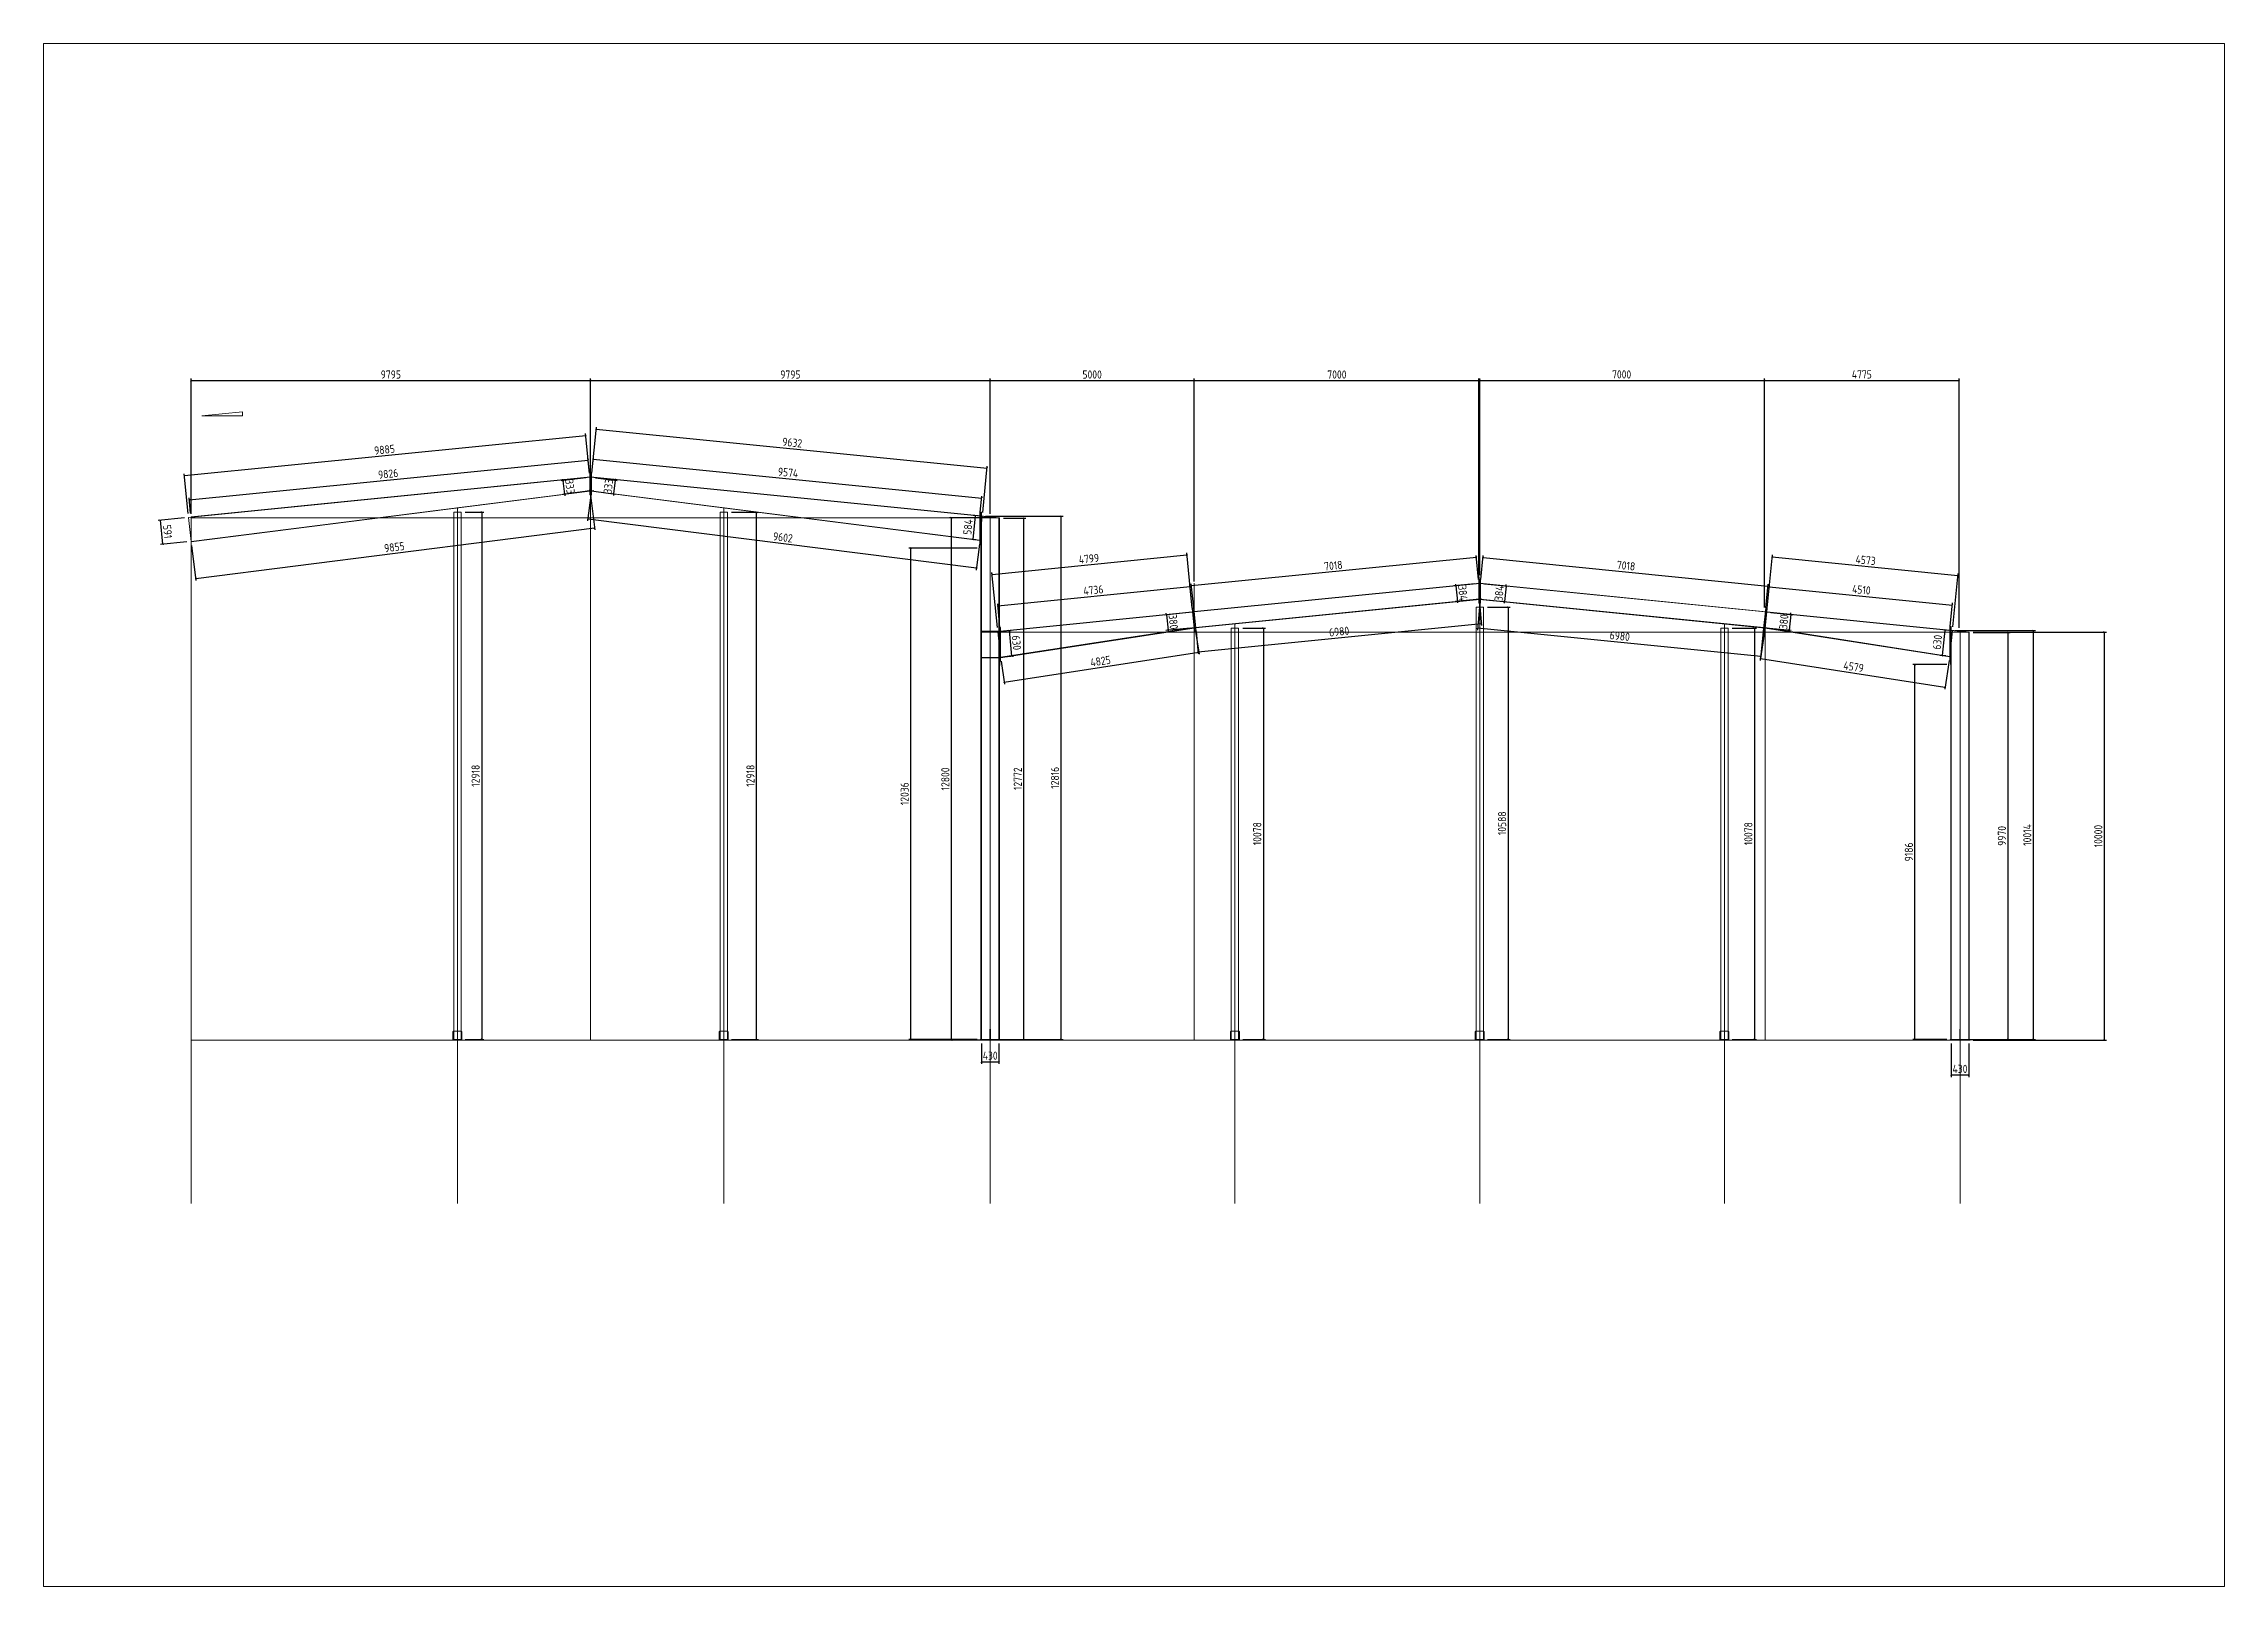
# Model space of a CAD drawing. Extents: x 485428 to 797698, y 56414 to 211814.
# Drawn here: x 565618 to 619078, y 117314 to 155114 of the extents above; entities that cross this region are included whole.
import ezdxf

# ---------------------------------------------------------------- set-up
doc = ezdxf.new("R2010")
doc.units = 0
doc.header["$LTSCALE"] = 1000
doc.header["$MEASUREMENT"] = 0
doc.layers.add('AXIS', color=3, linetype='Continuous')
doc.layers.add('DOTE', color=1, linetype='Continuous')
doc.styles.get("Standard").update_dxf_attribs({"font": 'gbenor.shx', "bigfont": 'gbcbig.shx'})
doc.dimstyles.get("Standard").update_dxf_attribs({"dimscale": 100, "dimtxt": 2, "dimasz": 0.4, "dimexe": 0.5, "dimexo": 1, "dimgap": 0.5, "dimtad": 1, "dimdec": 0, "dimzin": 0, "dimdsep": 46, "dimtxsty": 'Standard', "dimblk": 'ARCHTICK', "dimcen": 0.09, "dimadec": 0, "dimazin": 0, "dimtfac": 1, "dimtdec": 0, "dimtix": 1, "dimtmove": 2, "dimatfit": 3, "dimfxl": 1, "dimtolj": 1, "dimtzin": 0, "dimarcsym": 0})

msp = doc.modelspace()

# ---------------------------------------------------------------- blocks, each defined once
blk = doc.blocks.new('_ArchTick')
at = {"color": 0, "linetype": 'ByBlock', "const_width": 0.4}
blk.add_lwpolyline([(-0.5, -0.5), (0.5, 0.5)], dxfattribs=at)
blk = doc.blocks.new('*D7')
at = {"color": 3, "lineweight": -2}
for p, q in [((569232, 143597), (569232, 146907)), ((569232, 146857), (579027, 146857)), ((579027, 144599), (579027, 146907))]:
    blk.add_line(p, q, dxfattribs=at)
at = {"layer": 'Defpoints', "color": 0}
for p in [(579027, 146857), (579027, 144499), (569232, 143497)]:
    blk.add_point(p, dxfattribs=at)
at = {"color": 3, "lineweight": -2, "xscale": 40, "yscale": 40, "zscale": 40, "rotation": 180}
blk.add_blockref('_ArchTick', (569232, 146857), dxfattribs=at)
at = {"color": 3, "lineweight": -2, "xscale": 40, "yscale": 40, "zscale": 40}
blk.add_blockref('_ArchTick', (579027, 146857), dxfattribs=at)
at = {"color": 0, "lineweight": 15, "insert": (574130, 147007), "char_height": 200, "attachment_point": 5}
blk.add_mtext('\\A1;9795', dxfattribs=at)
blk = doc.blocks.new('*D8')
at = {"color": 3, "lineweight": -2}
for p, q in [((579027, 144599), (579027, 146907)), ((579027, 146857), (588822, 146857)), ((588822, 143597), (588822, 146907))]:
    blk.add_line(p, q, dxfattribs=at)
at = {"layer": 'Defpoints', "color": 0}
for p in [(588822, 146857), (579027, 144499), (588822, 143497)]:
    blk.add_point(p, dxfattribs=at)
at = {"color": 3, "lineweight": -2, "xscale": 40, "yscale": 40, "zscale": 40, "rotation": 180}
blk.add_blockref('_ArchTick', (579027, 146857), dxfattribs=at)
at = {"color": 3, "lineweight": -2, "xscale": 40, "yscale": 40, "zscale": 40}
blk.add_blockref('_ArchTick', (588822, 146857), dxfattribs=at)
at = {"color": 0, "lineweight": 15, "insert": (583925, 147007), "char_height": 200, "attachment_point": 5}
blk.add_mtext('\\A1;9795', dxfattribs=at)
blk = doc.blocks.new('*D9')
at = {"color": 3, "lineweight": -2}
for p, q in [((588822, 143597), (588822, 146907)), ((588822, 146857), (593822, 146857)), ((593822, 141938), (593822, 146907))]:
    blk.add_line(p, q, dxfattribs=at)
at = {"layer": 'Defpoints', "color": 0}
for p in [(593822, 146857), (588822, 143497), (593822, 141838)]:
    blk.add_point(p, dxfattribs=at)
at = {"color": 3, "lineweight": -2, "xscale": 40, "yscale": 40, "zscale": 40, "rotation": 180}
blk.add_blockref('_ArchTick', (588822, 146857), dxfattribs=at)
at = {"color": 3, "lineweight": -2, "xscale": 40, "yscale": 40, "zscale": 40}
blk.add_blockref('_ArchTick', (593822, 146857), dxfattribs=at)
at = {"color": 0, "lineweight": 15, "insert": (591322, 147007), "char_height": 200, "attachment_point": 5}
blk.add_mtext('\\A1;5000', dxfattribs=at)
blk = doc.blocks.new('*D10')
at = {"color": 3, "lineweight": -2}
for p, q in [((600802, 141999), (600802, 146909)), ((600802, 146859), (607802, 146859)), ((607802, 141299), (607802, 146909))]:
    blk.add_line(p, q, dxfattribs=at)
at = {"layer": 'Defpoints', "color": 0}
for p in [(607802, 146859), (600802, 141899), (607802, 141199)]:
    blk.add_point(p, dxfattribs=at)
at = {"color": 3, "lineweight": -2, "xscale": 40, "yscale": 40, "zscale": 40, "rotation": 180}
blk.add_blockref('_ArchTick', (600802, 146859), dxfattribs=at)
at = {"color": 3, "lineweight": -2, "xscale": 40, "yscale": 40, "zscale": 40}
blk.add_blockref('_ArchTick', (607802, 146859), dxfattribs=at)
at = {"color": 0, "lineweight": 15, "insert": (604302, 147009), "char_height": 200, "attachment_point": 5}
blk.add_mtext('\\A1;7000', dxfattribs=at)
blk = doc.blocks.new('*D11')
at = {"color": 3, "lineweight": -2}
for p, q in [((607802, 141299), (607802, 146909)), ((607802, 146859), (612577, 146859)), ((612577, 140799), (612577, 146909))]:
    blk.add_line(p, q, dxfattribs=at)
at = {"layer": 'Defpoints', "color": 0}
for p in [(612577, 146859), (607802, 141199), (612577, 140699)]:
    blk.add_point(p, dxfattribs=at)
at = {"color": 3, "lineweight": -2, "xscale": 40, "yscale": 40, "zscale": 40, "rotation": 180}
blk.add_blockref('_ArchTick', (607802, 146859), dxfattribs=at)
at = {"color": 3, "lineweight": -2, "xscale": 40, "yscale": 40, "zscale": 40}
blk.add_blockref('_ArchTick', (612577, 146859), dxfattribs=at)
at = {"color": 0, "lineweight": 15, "insert": (610190, 147009), "char_height": 200, "attachment_point": 5}
blk.add_mtext('\\A1;4775', dxfattribs=at)
blk = doc.blocks.new('*D12')
at = {"color": 3, "lineweight": -2}
for p, q in [((612922, 140697), (616186, 140697)), ((616136, 130697), (616136, 140697)), ((612922, 130697), (616186, 130697))]:
    blk.add_line(p, q, dxfattribs=at)
at = {"layer": 'Defpoints', "color": 0}
for p in [(612822, 140697), (616136, 140697), (612822, 130697)]:
    blk.add_point(p, dxfattribs=at)
at = {"color": 3, "lineweight": -2, "xscale": 40, "yscale": 40, "zscale": 40}
for p, rotation in [((616136, 140697), 90), ((616136, 130697), 270)]:
    blk.add_blockref('_ArchTick', p, dxfattribs=dict(at, rotation=rotation))
at = {"color": 0, "lineweight": 15, "insert": (615986, 135697), "char_height": 200, "attachment_point": 5, "rotation": 90}
blk.add_mtext('\\A1;10000', dxfattribs=at)
blk = doc.blocks.new('*D13')
at = {"color": 3, "lineweight": -2}
for p, q in [((588947, 143497), (587823, 143497)), ((587873, 130697), (587873, 143497)), ((588947, 130697), (587823, 130697))]:
    blk.add_line(p, q, dxfattribs=at)
at = {"layer": 'Defpoints', "color": 0}
for p in [(587873, 143497), (589047, 143497), (589047, 130697)]:
    blk.add_point(p, dxfattribs=at)
at = {"color": 3, "lineweight": -2, "xscale": 40, "yscale": 40, "zscale": 40}
for p, rotation in [((587873, 143497), 90), ((587873, 130697), 270)]:
    blk.add_blockref('_ArchTick', p, dxfattribs=dict(at, rotation=rotation))
at = {"color": 0, "lineweight": 15, "insert": (587723, 137097), "char_height": 200, "attachment_point": 5, "rotation": 90}
blk.add_mtext('\\A1;12800', dxfattribs=at)
blk = doc.blocks.new('*D14')
at = {"color": 3, "lineweight": -2}
for p, q in [((593822, 143597), (593822, 146907)), ((593822, 146857), (600822, 146857)), ((600822, 142087), (600822, 146907))]:
    blk.add_line(p, q, dxfattribs=at)
at = {"layer": 'Defpoints', "color": 0}
for p in [(600822, 146857), (593822, 143497), (600822, 141987)]:
    blk.add_point(p, dxfattribs=at)
at = {"color": 3, "lineweight": -2, "xscale": 40, "yscale": 40, "zscale": 40, "rotation": 180}
blk.add_blockref('_ArchTick', (593822, 146857), dxfattribs=at)
at = {"color": 3, "lineweight": -2, "xscale": 40, "yscale": 40, "zscale": 40}
blk.add_blockref('_ArchTick', (600822, 146857), dxfattribs=at)
at = {"color": 0, "lineweight": 15, "insert": (597322, 147007), "char_height": 200, "attachment_point": 5}
blk.add_mtext('\\A1;7000', dxfattribs=at)
blk = doc.blocks.new('*D15')
at = {"color": 0, "lineweight": -2}
for p, q in [((612922, 140687), (613824, 140687)), ((613774, 130717), (613774, 140687)), ((612922, 130717), (613824, 130717))]:
    blk.add_line(p, q, dxfattribs=at)
at = {"layer": 'Defpoints', "color": 0}
for p in [(612822, 140687), (613774, 140687), (612822, 130717)]:
    blk.add_point(p, dxfattribs=at)
at = {"color": 0, "lineweight": -2, "xscale": 40, "yscale": 40, "zscale": 40}
for p, rotation in [((613774, 140687), 90), ((613774, 130717), 270)]:
    blk.add_blockref('_ArchTick', p, dxfattribs=dict(at, rotation=rotation))
at = {"color": 0, "lineweight": 15, "insert": (613624, 135702), "char_height": 200, "attachment_point": 5, "rotation": 90}
blk.add_mtext('\\A1;9970', dxfattribs=at)
blk = doc.blocks.new('*D16')
at = {"color": 0, "lineweight": -2}
for p, q in [((612482, 140731), (614445, 140731)), ((614395, 130717), (614395, 140731)), ((612482, 130717), (614445, 130717))]:
    blk.add_line(p, q, dxfattribs=at)
at = {"layer": 'Defpoints', "color": 0}
for p in [(612382, 140731), (614395, 140731), (612382, 130717)]:
    blk.add_point(p, dxfattribs=at)
at = {"color": 0, "lineweight": -2, "xscale": 40, "yscale": 40, "zscale": 40}
for p, rotation in [((614395, 140731), 90), ((614395, 130717), 270)]:
    blk.add_blockref('_ArchTick', p, dxfattribs=dict(at, rotation=rotation))
at = {"color": 0, "lineweight": 15, "insert": (614245, 135724), "char_height": 200, "attachment_point": 5, "rotation": 90}
blk.add_mtext('\\A1;10014', dxfattribs=at)
blk = doc.blocks.new('*D17')
at = {"color": 0, "lineweight": -2}
for p, q in [((612382, 130617), (612382, 129794)), ((612812, 130617), (612812, 129794)), ((612382, 129844), (612812, 129844))]:
    blk.add_line(p, q, dxfattribs=at)
at = {"layer": 'Defpoints', "color": 0}
for p in [(612382, 130717), (612812, 130717), (612812, 129844)]:
    blk.add_point(p, dxfattribs=at)
at = {"color": 0, "lineweight": -2, "xscale": 40, "yscale": 40, "zscale": 40, "rotation": 180}
blk.add_blockref('_ArchTick', (612382, 129844), dxfattribs=at)
at = {"color": 0, "lineweight": -2, "xscale": 40, "yscale": 40, "zscale": 40}
blk.add_blockref('_ArchTick', (612812, 129844), dxfattribs=at)
at = {"color": 0, "lineweight": 15, "insert": (612597, 129994), "char_height": 200, "attachment_point": 5}
blk.add_mtext('\\A1;430', dxfattribs=at)
blk = doc.blocks.new('*D18')
at = {"color": 0, "lineweight": -2}
for p, q in [((612272, 139903), (611443, 139903)), ((611493, 130717), (611493, 139903)), ((612272, 130717), (611443, 130717))]:
    blk.add_line(p, q, dxfattribs=at)
at = {"layer": 'Defpoints', "color": 0}
for p in [(611493, 139903), (612372, 139903), (612372, 130717)]:
    blk.add_point(p, dxfattribs=at)
at = {"color": 0, "lineweight": -2, "xscale": 40, "yscale": 40, "zscale": 40}
for p, rotation in [((611493, 139903), 90), ((611493, 130717), 270)]:
    blk.add_blockref('_ArchTick', p, dxfattribs=dict(at, rotation=rotation))
at = {"color": 0, "lineweight": 15, "insert": (611343, 135310), "char_height": 200, "attachment_point": 5, "rotation": 90}
blk.add_mtext('\\A1;9186', dxfattribs=at)
blk = doc.blocks.new('*D19')
at = {"color": 0, "lineweight": -2}
for p, q in [((588607, 130617), (588607, 130117)), ((589037, 130617), (589037, 130117)), ((588607, 130167), (589037, 130167))]:
    blk.add_line(p, q, dxfattribs=at)
at = {"layer": 'Defpoints', "color": 0}
for p in [(588607, 130717), (589037, 130717), (589037, 130167)]:
    blk.add_point(p, dxfattribs=at)
at = {"color": 0, "lineweight": -2, "xscale": 40, "yscale": 40, "zscale": 40, "rotation": 180}
blk.add_blockref('_ArchTick', (588607, 130167), dxfattribs=at)
at = {"color": 0, "lineweight": -2, "xscale": 40, "yscale": 40, "zscale": 40}
blk.add_blockref('_ArchTick', (589037, 130167), dxfattribs=at)
at = {"color": 0, "lineweight": 15, "insert": (588822, 130317), "char_height": 200, "attachment_point": 5}
blk.add_mtext('\\A1;430', dxfattribs=at)
blk = doc.blocks.new('*D41')
at = {"color": 0, "lineweight": -2}
for p, q in [((607869, 141283), (608000, 142587)), ((607995, 142538), (612544, 142083)), ((612419, 140828), (612549, 142132))]:
    blk.add_line(p, q, dxfattribs=at)
at = {"layer": 'Defpoints', "color": 0}
for p in [(612544, 142083), (607859, 141183), (612409, 140728)]:
    blk.add_point(p, dxfattribs=at)
at = {"color": 0, "lineweight": -2, "xscale": 40, "yscale": 40, "zscale": 40}
for p, rotation in [((607995, 142538), 174.2894068624966), ((612544, 142083), 354.2894068624967)]:
    blk.add_blockref('_ArchTick', p, dxfattribs=dict(at, rotation=rotation))
at = {"color": 0, "lineweight": 15, "insert": (610284, 142459), "char_height": 200, "attachment_point": 5, "rotation": 354.2894}
blk.add_mtext('\\A1;4573', dxfattribs=at)
blk = doc.blocks.new('*D42')
at = {"color": 0, "lineweight": -2}
for p, q in [((607869, 141283), (607927, 141858)), ((607922, 141808), (612409, 141359)), ((612356, 140834), (612414, 141409))]:
    blk.add_line(p, q, dxfattribs=at)
at = {"layer": 'Defpoints', "color": 0}
for p in [(607859, 141183), (612409, 141359), (612346, 140735)]:
    blk.add_point(p, dxfattribs=at)
at = {"color": 0, "lineweight": -2, "xscale": 40, "yscale": 40, "zscale": 40}
for p, rotation in [((607922, 141808), 174.2894068625014), ((612409, 141359), 354.2894068625013)]:
    blk.add_blockref('_ArchTick', p, dxfattribs=dict(at, rotation=rotation))
at = {"color": 0, "lineweight": 15, "insert": (610180, 141733), "char_height": 200, "attachment_point": 5, "rotation": 354.2894}
blk.add_mtext('\\A1;4510', dxfattribs=at)
blk = doc.blocks.new('*D43')
at = {"color": 0, "lineweight": -2}
for p, q in [((607806, 140706), (607696, 140000)), ((607704, 140050), (612229, 139346)), ((612331, 140003), (612221, 139297))]:
    blk.add_line(p, q, dxfattribs=at)
at = {"layer": 'Defpoints', "color": 0}
for p in [(607821, 140805), (612346, 140101), (612229, 139346)]:
    blk.add_point(p, dxfattribs=at)
at = {"color": 0, "lineweight": -2, "xscale": 40, "yscale": 40, "zscale": 40}
for p, rotation in [((607704, 140050), 171.1606204450555), ((612229, 139346), 351.1606204450555)]:
    blk.add_blockref('_ArchTick', p, dxfattribs=dict(at, rotation=rotation))
at = {"color": 0, "lineweight": 15, "insert": (609989, 139846), "char_height": 200, "attachment_point": 5, "rotation": 351.1606}
blk.add_mtext('\\A1;4579', dxfattribs=at)
blk = doc.blocks.new('*D44')
at = {"color": 0, "lineweight": -2}
for p, q in [((607959, 141173), (608496, 141120)), ((608447, 141124), (608451, 141164)), ((607921, 140795), (608459, 140741)), ((608409, 140746), (608405, 140707)), ((608447, 141124), (608409, 140746))]:
    blk.add_line(p, q, dxfattribs=at)
at = {"layer": 'Defpoints', "color": 0}
for p in [(607859, 141183), (607821, 140805), (608409, 140746)]:
    blk.add_point(p, dxfattribs=at)
at = {"color": 0, "lineweight": -2, "xscale": 40, "yscale": 40, "zscale": 40}
for p, rotation in [((608447, 141124), 264.2894068624881), ((608409, 140746), 84.28940686248815)]:
    blk.add_blockref('_ArchTick', p, dxfattribs=dict(at, rotation=rotation))
at = {"color": 0, "lineweight": 15, "insert": (608278, 140950), "char_height": 200, "attachment_point": 5, "rotation": 84.2894}
blk.add_mtext('\\A1;380', dxfattribs=at)
blk = doc.blocks.new('*D45')
at = {"color": 0, "lineweight": -2}
for p, q in [((612223, 140747), (612160, 140120)), ((612309, 140738), (612173, 140752)), ((612247, 140111), (612111, 140125))]:
    blk.add_line(p, q, dxfattribs=at)
at = {"layer": 'Defpoints', "color": 0}
for p in [(612409, 140728), (612160, 140120), (612346, 140101)]:
    blk.add_point(p, dxfattribs=at)
at = {"color": 0, "lineweight": -2, "xscale": 40, "yscale": 40, "zscale": 40}
for p, rotation in [((612223, 140747), 84.28940686249409), ((612160, 140120), 264.289406862494)]:
    blk.add_blockref('_ArchTick', p, dxfattribs=dict(at, rotation=rotation))
at = {"color": 0, "lineweight": 15, "insert": (612042, 140448), "char_height": 200, "attachment_point": 5, "rotation": 84.2894}
blk.add_mtext('\\A1;630', dxfattribs=at)
blk = doc.blocks.new('*D46')
at = {"color": 0, "lineweight": -2}
for p, q in [((600940, 141877), (601518, 141819)), ((601468, 141824), (601430, 141442)), ((601468, 141824), (601472, 141864)), ((600902, 141495), (601479, 141437)), ((601430, 141442), (601426, 141402))]:
    blk.add_line(p, q, dxfattribs=at)
at = {"layer": 'Defpoints', "color": 0}
for p in [(600840, 141887), (600802, 141505), (601430, 141442)]:
    blk.add_point(p, dxfattribs=at)
at = {"color": 0, "lineweight": -2, "xscale": 40, "yscale": 40, "zscale": 40}
for p, rotation in [((601468, 141824), 264.2894068624934), ((601430, 141442), 84.28940686249345)]:
    blk.add_blockref('_ArchTick', p, dxfattribs=dict(at, rotation=rotation))
at = {"color": 0, "lineweight": 15, "insert": (601300, 141648), "char_height": 200, "attachment_point": 5, "rotation": 84.2894}
blk.add_mtext('\\A1;384', dxfattribs=at)
blk = doc.blocks.new('*D47')
at = {"color": 0, "lineweight": -2}
for p, q in [((600850, 141987), (600909, 142573)), ((600904, 142523), (607887, 141825)), ((607833, 141288), (607892, 141874))]:
    blk.add_line(p, q, dxfattribs=at)
at = {"layer": 'Defpoints', "color": 0}
for p in [(600840, 141887), (607887, 141825), (607824, 141189)]:
    blk.add_point(p, dxfattribs=at)
at = {"color": 0, "lineweight": -2, "xscale": 40, "yscale": 40, "zscale": 40}
for p, rotation in [((600904, 142523), 174.2894068624965), ((607887, 141825), 354.2894068624964)]:
    blk.add_blockref('_ArchTick', p, dxfattribs=dict(at, rotation=rotation))
at = {"color": 0, "lineweight": 15, "insert": (604410, 142323), "char_height": 200, "attachment_point": 5, "rotation": 354.2894}
blk.add_mtext('\\A1;7018', dxfattribs=at)
blk = doc.blocks.new('*D48')
at = {"color": 0, "lineweight": -2}
for p, q in [((600830, 141402), (600765, 140747)), ((600770, 140797), (607715, 140102)), ((607775, 140707), (607710, 140053))]:
    blk.add_line(p, q, dxfattribs=at)
at = {"layer": 'Defpoints', "color": 0}
for p in [(600840, 141501), (607785, 140807), (607715, 140102)]:
    blk.add_point(p, dxfattribs=at)
at = {"color": 0, "lineweight": -2, "xscale": 40, "yscale": 40, "zscale": 40}
for p, rotation in [((600770, 140797), 174.2894068624963), ((607715, 140102), 354.2894068624963)]:
    blk.add_blockref('_ArchTick', p, dxfattribs=dict(at, rotation=rotation))
at = {"color": 0, "lineweight": 15, "insert": (604257, 140599), "char_height": 200, "attachment_point": 5, "rotation": 354.2894}
blk.add_mtext('\\A1;6980', dxfattribs=at)
blk = doc.blocks.new('*D49')
at = {"color": 0, "lineweight": -2}
for p, q in [((600705, 141877), (600190, 141826)), ((600240, 141831), (600236, 141871)), ((600240, 141831), (600278, 141449)), ((600743, 141495), (600229, 141444)), ((600278, 141449), (600282, 141409))]:
    blk.add_line(p, q, dxfattribs=at)
at = {"layer": 'Defpoints', "color": 0}
for p in [(600804, 141887), (600278, 141449), (600843, 141505)]:
    blk.add_point(p, dxfattribs=at)
at = {"color": 0, "lineweight": -2, "xscale": 40, "yscale": 40, "zscale": 40}
for p, rotation in [((600240, 141831), 275.7105931375065), ((600278, 141449), 95.71059313750655)]:
    blk.add_blockref('_ArchTick', p, dxfattribs=dict(at, rotation=rotation))
at = {"color": 0, "lineweight": 15, "insert": (600409, 141655), "char_height": 200, "attachment_point": 5, "rotation": 275.7106}
blk.add_mtext('\\A1;384', dxfattribs=at)
blk = doc.blocks.new('*D50')
at = {"color": 0, "lineweight": -2}
for p, q in [((600741, 142525), (593757, 141827)), ((600794, 141987), (600736, 142575)), ((593811, 141288), (593752, 141877))]:
    blk.add_line(p, q, dxfattribs=at)
at = {"layer": 'Defpoints', "color": 0}
for p in [(593757, 141827), (600804, 141887), (593821, 141189)]:
    blk.add_point(p, dxfattribs=at)
at = {"color": 0, "lineweight": -2, "xscale": 40, "yscale": 40, "zscale": 40}
for p, rotation in [((600741, 142525), 5.71059313750367), ((593757, 141827), 185.7105931375037)]:
    blk.add_blockref('_ArchTick', p, dxfattribs=dict(at, rotation=rotation))
at = {"color": 0, "lineweight": 15, "insert": (597234, 142325), "char_height": 200, "attachment_point": 5, "rotation": 5.7106}
blk.add_mtext('\\A1;7018', dxfattribs=at)
blk = doc.blocks.new('*D51')
at = {"color": 0, "lineweight": -2}
for p, q in [((600814, 141402), (600869, 140857)), ((593869, 140707), (593924, 140163)), ((593919, 140213), (600864, 140907))]:
    blk.add_line(p, q, dxfattribs=at)
at = {"layer": 'Defpoints', "color": 0}
for p in [(600804, 141501), (593859, 140807), (600864, 140907)]:
    blk.add_point(p, dxfattribs=at)
at = {"color": 0, "lineweight": -2, "xscale": 40, "yscale": 40, "zscale": 40}
for p, rotation in [((600864, 140907), 5.710593137499353), ((593919, 140213), 185.7105931374994)]:
    blk.add_blockref('_ArchTick', p, dxfattribs=dict(at, rotation=rotation))
at = {"color": 0, "lineweight": 15, "insert": (597376, 140709), "char_height": 200, "attachment_point": 5, "rotation": 5.7106}
blk.add_mtext('\\A1;6980', dxfattribs=at)
blk = doc.blocks.new('*D52')
at = {"color": 0, "lineweight": -2}
for p, q in [((593686, 141173), (593094, 141114)), ((593144, 141119), (593140, 141159)), ((593724, 140795), (593132, 140736)), ((593144, 141119), (593182, 140741)), ((593182, 140741), (593186, 140701))]:
    blk.add_line(p, q, dxfattribs=at)
at = {"layer": 'Defpoints', "color": 0}
for p in [(593785, 141183), (593182, 140741), (593823, 140805)]:
    blk.add_point(p, dxfattribs=at)
at = {"color": 0, "lineweight": -2, "xscale": 40, "yscale": 40, "zscale": 40}
for p, rotation in [((593144, 141119), 275.71059313748), ((593182, 140741), 95.71059313748)]:
    blk.add_blockref('_ArchTick', p, dxfattribs=dict(at, rotation=rotation))
at = {"color": 0, "lineweight": 15, "insert": (593312, 140945), "char_height": 200, "attachment_point": 5, "rotation": 275.7106}
blk.add_mtext('\\A1;380', dxfattribs=at)
blk = doc.blocks.new('*D53')
at = {"color": 0, "lineweight": -2}
for p, q in [((589110, 140716), (589336, 140738)), ((589286, 140733), (589349, 140106)), ((589173, 140089), (589399, 140111))]:
    blk.add_line(p, q, dxfattribs=at)
at = {"layer": 'Defpoints', "color": 0}
for p in [(589011, 140706), (589073, 140079), (589349, 140106)]:
    blk.add_point(p, dxfattribs=at)
at = {"color": 0, "lineweight": -2, "xscale": 40, "yscale": 40, "zscale": 40}
for p, rotation in [((589286, 140733), 95.71059313750675), ((589349, 140106), 275.7105931375067)]:
    blk.add_blockref('_ArchTick', p, dxfattribs=dict(at, rotation=rotation))
at = {"color": 0, "lineweight": 15, "insert": (589467, 140435), "char_height": 200, "attachment_point": 5, "rotation": 275.7106}
blk.add_mtext('\\A1;630', dxfattribs=at)
blk = doc.blocks.new('*D54')
at = {"color": 0, "lineweight": -2}
for p, q in [((588870, 142107), (593645, 142585)), ((593776, 141283), (593640, 142635)), ((589001, 140805), (588865, 142157))]:
    blk.add_line(p, q, dxfattribs=at)
at = {"layer": 'Defpoints', "color": 0}
for p in [(593645, 142585), (593785, 141183), (589011, 140706)]:
    blk.add_point(p, dxfattribs=at)
at = {"color": 0, "lineweight": -2, "xscale": 40, "yscale": 40, "zscale": 40}
for p, rotation in [((593645, 142585), 5.710593137499646), ((588870, 142107), 185.7105931374996)]:
    blk.add_blockref('_ArchTick', p, dxfattribs=dict(at, rotation=rotation))
at = {"color": 0, "lineweight": 15, "insert": (591243, 142495), "char_height": 200, "attachment_point": 5, "rotation": 5.7106}
blk.add_mtext('\\A1;4799', dxfattribs=at)
blk = doc.blocks.new('*D55')
at = {"color": 0, "lineweight": -2}
for p, q in [((589010, 141340), (593723, 141812)), ((593776, 141283), (593718, 141861)), ((589063, 140812), (589006, 141390))]:
    blk.add_line(p, q, dxfattribs=at)
at = {"layer": 'Defpoints', "color": 0}
for p in [(593723, 141812), (593785, 141183), (589073, 140712)]:
    blk.add_point(p, dxfattribs=at)
at = {"color": 0, "lineweight": -2, "xscale": 40, "yscale": 40, "zscale": 40}
for p, rotation in [((593723, 141812), 5.710593137499505), ((589010, 141340), 185.7105931374995)]:
    blk.add_blockref('_ArchTick', p, dxfattribs=dict(at, rotation=rotation))
at = {"color": 0, "lineweight": 15, "insert": (591352, 141725), "char_height": 200, "attachment_point": 5, "rotation": 5.7106}
blk.add_mtext('\\A1;4736', dxfattribs=at)
blk = doc.blocks.new('*D56')
at = {"color": 0, "lineweight": -2}
for p, q in [((593858, 140709), (593943, 140151)), ((589166, 139471), (593936, 140200)), ((589088, 139980), (589174, 139422))]:
    blk.add_line(p, q, dxfattribs=at)
at = {"layer": 'Defpoints', "color": 0}
for p in [(593843, 140808), (589073, 140079), (593936, 140200)]:
    blk.add_point(p, dxfattribs=at)
at = {"color": 0, "lineweight": -2, "xscale": 40, "yscale": 40, "zscale": 40}
for p, rotation in [((593936, 140200), 8.692249097425993), ((589166, 139471), 188.692249097426)]:
    blk.add_blockref('_ArchTick', p, dxfattribs=dict(at, rotation=rotation))
at = {"color": 0, "lineweight": 15, "insert": (591528, 139984), "char_height": 200, "attachment_point": 5, "rotation": 8.6922}
blk.add_mtext('\\A1;4825', dxfattribs=at)
blk = doc.blocks.new('*D57')
at = {"color": 0, "lineweight": -2}
for p, q in [((588457, 143548), (588399, 142967)), ((588530, 143541), (588407, 143553)), ((588472, 142960), (588349, 142972))]:
    blk.add_line(p, q, dxfattribs=at)
at = {"layer": 'Defpoints', "color": 0}
for p in [(588629, 143531), (588399, 142967), (588571, 142950)]:
    blk.add_point(p, dxfattribs=at)
at = {"color": 0, "lineweight": -2, "xscale": 40, "yscale": 40, "zscale": 40}
for p, rotation in [((588457, 143548), 84.28940686249409), ((588399, 142967), 264.2894068624941)]:
    blk.add_blockref('_ArchTick', p, dxfattribs=dict(at, rotation=rotation))
at = {"color": 0, "lineweight": 15, "insert": (588279, 143272), "char_height": 200, "attachment_point": 5, "rotation": 84.2894}
blk.add_mtext('\\A1;584', dxfattribs=at)
blk = doc.blocks.new('*D58')
at = {"color": 0, "lineweight": -2}
for p, q in [((579145, 144477), (579682, 144409)), ((579632, 144415), (579590, 144085)), ((579632, 144415), (579637, 144455)), ((579103, 144146), (579640, 144078)), ((579590, 144085), (579585, 144045))]:
    blk.add_line(p, q, dxfattribs=at)
at = {"layer": 'Defpoints', "color": 0}
for p in [(579045, 144489), (579004, 144159), (579590, 144085)]:
    blk.add_point(p, dxfattribs=at)
at = {"color": 0, "lineweight": -2, "xscale": 40, "yscale": 40, "zscale": 40}
for p, rotation in [((579632, 144415), 262.79743520094), ((579590, 144085), 82.79743520094001)]:
    blk.add_blockref('_ArchTick', p, dxfattribs=dict(at, rotation=rotation))
at = {"color": 0, "lineweight": 15, "insert": (579462, 144269), "char_height": 200, "attachment_point": 5, "rotation": 82.7974}
blk.add_mtext('\\A1;333', dxfattribs=at)
blk = doc.blocks.new('*D59')
at = {"color": 0, "lineweight": -2}
for p, q in [((578910, 144477), (578302, 144400)), ((578351, 144406), (578346, 144446)), ((578393, 144076), (578351, 144406)), ((578952, 144146), (578343, 144069)), ((578393, 144076), (578398, 144036))]:
    blk.add_line(p, q, dxfattribs=at)
at = {"layer": 'Defpoints', "color": 0}
for p in [(578351, 144406), (579009, 144489), (579051, 144159)]:
    blk.add_point(p, dxfattribs=at)
at = {"color": 0, "lineweight": -2, "xscale": 40, "yscale": 40, "zscale": 40}
for p, rotation in [((578351, 144406), 277.2025647990805), ((578393, 144076), 97.20256479908048)]:
    blk.add_blockref('_ArchTick', p, dxfattribs=dict(at, rotation=rotation))
at = {"color": 0, "lineweight": 15, "insert": (578521, 144260), "char_height": 200, "attachment_point": 5, "rotation": 277.2026}
blk.add_mtext('\\A1;333', dxfattribs=at)
blk = doc.blocks.new('*D60')
at = {"color": 0, "lineweight": -2}
for p, q in [((579055, 144589), (579095, 144983)), ((579090, 144933), (588616, 143980)), ((588581, 143636), (588621, 144030))]:
    blk.add_line(p, q, dxfattribs=at)
at = {"layer": 'Defpoints', "color": 0}
for p in [(579045, 144489), (588616, 143980), (588571, 143537)]:
    blk.add_point(p, dxfattribs=at)
at = {"color": 0, "lineweight": -2, "xscale": 40, "yscale": 40, "zscale": 40}
for p, rotation in [((579090, 144933), 174.2894068625005), ((588616, 143980), 354.2894068625005)]:
    blk.add_blockref('_ArchTick', p, dxfattribs=dict(at, rotation=rotation))
at = {"color": 0, "lineweight": 15, "insert": (583868, 144606), "char_height": 200, "attachment_point": 5, "rotation": 354.2894}
blk.add_mtext('\\A1;9574', dxfattribs=at)
blk = doc.blocks.new('*D61')
at = {"color": 0, "lineweight": -2}
for p, q in [((579055, 144589), (579168, 145719)), ((579163, 145669), (588747, 144710)), ((588639, 143630), (588752, 144760))]:
    blk.add_line(p, q, dxfattribs=at)
at = {"layer": 'Defpoints', "color": 0}
for p in [(579045, 144489), (588747, 144710), (588629, 143531)]:
    blk.add_point(p, dxfattribs=at)
at = {"color": 0, "lineweight": -2, "xscale": 40, "yscale": 40, "zscale": 40}
for p, rotation in [((579163, 145669), 174.2894068624941), ((588747, 144710), 354.2894068624942)]:
    blk.add_blockref('_ArchTick', p, dxfattribs=dict(at, rotation=rotation))
at = {"color": 0, "lineweight": 15, "insert": (583970, 145339), "char_height": 200, "attachment_point": 5, "rotation": 354.2894}
blk.add_mtext('\\A1;9632', dxfattribs=at)
blk = doc.blocks.new('*D62')
at = {"color": 0, "lineweight": -2}
for p, q in [((579033, 144054), (578953, 143421)), ((578959, 143470), (588485, 142267)), ((588559, 142850), (588479, 142217))]:
    blk.add_line(p, q, dxfattribs=at)
at = {"layer": 'Defpoints', "color": 0}
for p in [(579045, 144153), (588571, 142950), (588485, 142267)]:
    blk.add_point(p, dxfattribs=at)
at = {"color": 0, "lineweight": -2, "xscale": 40, "yscale": 40, "zscale": 40}
for p, rotation in [((578959, 143470), 172.7974352009398), ((588485, 142267), 352.7974352009397)]:
    blk.add_blockref('_ArchTick', p, dxfattribs=dict(at, rotation=rotation))
at = {"color": 0, "lineweight": 15, "insert": (583741, 143017), "char_height": 200, "attachment_point": 5, "rotation": 352.7974}
blk.add_mtext('\\A1;9602', dxfattribs=at)
blk = doc.blocks.new('*D63')
at = {"color": 0, "lineweight": -2}
for p, q in [((578907, 145508), (569072, 144525)), ((578999, 144589), (578902, 145558)), ((569164, 143605), (569067, 144575))]:
    blk.add_line(p, q, dxfattribs=at)
at = {"layer": 'Defpoints', "color": 0}
for p in [(569072, 144525), (579009, 144489), (569174, 143506)]:
    blk.add_point(p, dxfattribs=at)
at = {"color": 0, "lineweight": -2, "xscale": 40, "yscale": 40, "zscale": 40}
for p, rotation in [((578907, 145508), 5.71059313750407), ((569072, 144525), 185.710593137504)]:
    blk.add_blockref('_ArchTick', p, dxfattribs=dict(at, rotation=rotation))
at = {"color": 0, "lineweight": 15, "insert": (573975, 145166), "char_height": 200, "attachment_point": 5, "rotation": 5.7106}
blk.add_mtext('\\A1;9885', dxfattribs=at)
blk = doc.blocks.new('*D64')
at = {"color": 0, "lineweight": -2}
for p, q in [((569190, 143934), (578967, 144912)), ((578999, 144589), (578962, 144962)), ((569222, 143611), (569185, 143984))]:
    blk.add_line(p, q, dxfattribs=at)
at = {"layer": 'Defpoints', "color": 0}
for p in [(578967, 144912), (579009, 144489), (569232, 143511)]:
    blk.add_point(p, dxfattribs=at)
at = {"color": 0, "lineweight": -2, "xscale": 40, "yscale": 40, "zscale": 40}
for p, rotation in [((578967, 144912), 5.710593137499709), ((569190, 143934), 185.7105931374997)]:
    blk.add_blockref('_ArchTick', p, dxfattribs=dict(at, rotation=rotation))
at = {"color": 0, "lineweight": 15, "insert": (574064, 144573), "char_height": 200, "attachment_point": 5, "rotation": 5.7106}
blk.add_mtext('\\A1;9826', dxfattribs=at)
blk = doc.blocks.new('*D65')
at = {"color": 0, "lineweight": -2}
for p, q in [((579022, 144054), (579130, 143198)), ((569245, 142819), (569353, 141962)), ((569347, 142012), (579124, 143247))]:
    blk.add_line(p, q, dxfattribs=at)
at = {"layer": 'Defpoints', "color": 0}
for p in [(579009, 144153), (569232, 142918), (579124, 143247)]:
    blk.add_point(p, dxfattribs=at)
at = {"color": 0, "lineweight": -2, "xscale": 40, "yscale": 40, "zscale": 40}
for p, rotation in [((579124, 143247), 7.203197687681192), ((569347, 142012), 187.2031976876812)]:
    blk.add_blockref('_ArchTick', p, dxfattribs=dict(at, rotation=rotation))
at = {"color": 0, "lineweight": 15, "insert": (574217, 142778), "char_height": 200, "attachment_point": 5, "rotation": 7.2032}
blk.add_mtext('\\A1;9855', dxfattribs=at)
blk = doc.blocks.new('*D66')
at = {"color": 0, "lineweight": -2}
for p, q in [((569074, 143496), (568428, 143431)), ((568477, 143436), (568536, 142848)), ((569133, 142908), (568487, 142843))]:
    blk.add_line(p, q, dxfattribs=at)
at = {"layer": 'Defpoints', "color": 0}
for p in [(569174, 143506), (568536, 142848), (569232, 142918)]:
    blk.add_point(p, dxfattribs=at)
at = {"color": 0, "lineweight": -2, "xscale": 40, "yscale": 40, "zscale": 40}
for p, rotation in [((568477, 143436), 95.7105931375114), ((568536, 142848), 275.7105931375114)]:
    blk.add_blockref('_ArchTick', p, dxfattribs=dict(at, rotation=rotation))
at = {"color": 0, "lineweight": 15, "insert": (568656, 143157), "char_height": 200, "attachment_point": 5, "rotation": 275.7106}
blk.add_mtext('\\A1;591', dxfattribs=at)
blk = doc.blocks.new('*D67')
at = {"color": 0, "lineweight": -2}
for p, q in [((607012, 140795), (607609, 140795)), ((607559, 140795), (607559, 130717)), ((607012, 130717), (607609, 130717))]:
    blk.add_line(p, q, dxfattribs=at)
at = {"layer": 'Defpoints', "color": 0}
for p in [(606912, 140795), (606912, 130717), (607559, 130717)]:
    blk.add_point(p, dxfattribs=at)
at = {"color": 0, "lineweight": -2, "xscale": 40, "yscale": 40, "zscale": 40}
for p, rotation in [((607559, 140795), 90), ((607559, 130717), 270)]:
    blk.add_blockref('_ArchTick', p, dxfattribs=dict(at, rotation=rotation))
at = {"color": 0, "lineweight": 15, "insert": (607409, 135756), "char_height": 200, "attachment_point": 5, "rotation": 90}
blk.add_mtext('\\A1;10078', dxfattribs=at)
blk = doc.blocks.new('*D68')
at = {"color": 0, "lineweight": -2}
for p, q in [((601012, 141305), (601572, 141305)), ((601522, 141305), (601522, 130717)), ((601012, 130717), (601572, 130717))]:
    blk.add_line(p, q, dxfattribs=at)
at = {"layer": 'Defpoints', "color": 0}
for p in [(600912, 141305), (600912, 130717), (601522, 130717)]:
    blk.add_point(p, dxfattribs=at)
at = {"color": 0, "lineweight": -2, "xscale": 40, "yscale": 40, "zscale": 40}
for p, rotation in [((601522, 141305), 90), ((601522, 130717), 270)]:
    blk.add_blockref('_ArchTick', p, dxfattribs=dict(at, rotation=rotation))
at = {"color": 0, "lineweight": 15, "insert": (601372, 136011), "char_height": 200, "attachment_point": 5, "rotation": 90}
blk.add_mtext('\\A1;10588', dxfattribs=at)
blk = doc.blocks.new('*D69')
at = {"color": 0, "lineweight": -2}
for p, q in [((595012, 140795), (595569, 140795)), ((595519, 140795), (595519, 130717)), ((595012, 130717), (595569, 130717))]:
    blk.add_line(p, q, dxfattribs=at)
at = {"layer": 'Defpoints', "color": 0}
for p in [(594912, 140795), (594912, 130717), (595519, 130717)]:
    blk.add_point(p, dxfattribs=at)
at = {"color": 0, "lineweight": -2, "xscale": 40, "yscale": 40, "zscale": 40}
for p, rotation in [((595519, 140795), 90), ((595519, 130717), 270)]:
    blk.add_blockref('_ArchTick', p, dxfattribs=dict(at, rotation=rotation))
at = {"color": 0, "lineweight": 15, "insert": (595369, 135756), "char_height": 200, "attachment_point": 5, "rotation": 90}
blk.add_mtext('\\A1;10078', dxfattribs=at)
blk = doc.blocks.new('*D70')
at = {"color": 0, "lineweight": -2}
for p, q in [((582482, 143635), (583146, 143635)), ((583096, 130717), (583096, 143635)), ((582482, 130717), (583146, 130717))]:
    blk.add_line(p, q, dxfattribs=at)
at = {"layer": 'Defpoints', "color": 0}
for p in [(582382, 143635), (583096, 143635), (582382, 130717)]:
    blk.add_point(p, dxfattribs=at)
at = {"color": 0, "lineweight": -2, "xscale": 40, "yscale": 40, "zscale": 40}
for p, rotation in [((583096, 143635), 90), ((583096, 130717), 270)]:
    blk.add_blockref('_ArchTick', p, dxfattribs=dict(at, rotation=rotation))
at = {"color": 0, "lineweight": 15, "insert": (582946, 137176), "char_height": 200, "attachment_point": 5, "rotation": 90}
blk.add_mtext('\\A1;12918', dxfattribs=at)
blk = doc.blocks.new('*D71')
at = {"color": 0, "lineweight": -2}
for p, q in [((575952, 143635), (576407, 143635)), ((576357, 143635), (576357, 130717)), ((575952, 130717), (576407, 130717))]:
    blk.add_line(p, q, dxfattribs=at)
at = {"layer": 'Defpoints', "color": 0}
for p in [(575852, 143635), (575852, 130717), (576357, 130717)]:
    blk.add_point(p, dxfattribs=at)
at = {"color": 0, "lineweight": -2, "xscale": 40, "yscale": 40, "zscale": 40}
for p, rotation in [((576357, 143635), 90), ((576357, 130717), 270)]:
    blk.add_blockref('_ArchTick', p, dxfattribs=dict(at, rotation=rotation))
at = {"color": 0, "lineweight": 15, "insert": (576207, 137176), "char_height": 200, "attachment_point": 5, "rotation": 90}
blk.add_mtext('\\A1;12918', dxfattribs=at)
blk = doc.blocks.new('*D106')
at = {"color": 0, "lineweight": -2}
for p, q in [((589147, 143489), (589699, 143489)), ((589649, 130717), (589649, 143489)), ((589147, 130717), (589699, 130717))]:
    blk.add_line(p, q, dxfattribs=at)
at = {"layer": 'Defpoints', "color": 0}
for p in [(589047, 143489), (589649, 143489), (589047, 130717)]:
    blk.add_point(p, dxfattribs=at)
at = {"color": 0, "lineweight": -2, "xscale": 40, "yscale": 40, "zscale": 40}
for p, rotation in [((589649, 143489), 90), ((589649, 130717), 270)]:
    blk.add_blockref('_ArchTick', p, dxfattribs=dict(at, rotation=rotation))
at = {"color": 0, "lineweight": 15, "insert": (589499, 137103), "char_height": 200, "attachment_point": 5, "rotation": 90}
blk.add_mtext('\\A1;12772', dxfattribs=at)
blk = doc.blocks.new('*D107')
at = {"color": 0, "lineweight": -2}
for p, q in [((588707, 143533), (590610, 143533)), ((590560, 130717), (590560, 143533)), ((588707, 130717), (590610, 130717))]:
    blk.add_line(p, q, dxfattribs=at)
at = {"layer": 'Defpoints', "color": 0}
for p in [(588607, 143533), (590560, 143533), (588607, 130717)]:
    blk.add_point(p, dxfattribs=at)
at = {"color": 0, "lineweight": -2, "xscale": 40, "yscale": 40, "zscale": 40}
for p, rotation in [((590560, 143533), 90), ((590560, 130717), 270)]:
    blk.add_blockref('_ArchTick', p, dxfattribs=dict(at, rotation=rotation))
at = {"color": 0, "lineweight": 15, "insert": (590410, 137125), "char_height": 200, "attachment_point": 5, "rotation": 90}
blk.add_mtext('\\A1;12816', dxfattribs=at)
blk = doc.blocks.new('*D108')
at = {"color": 0, "lineweight": -2}
for p, q in [((588507, 142753), (586825, 142753)), ((586875, 130717), (586875, 142753)), ((588507, 130717), (586825, 130717))]:
    blk.add_line(p, q, dxfattribs=at)
at = {"layer": 'Defpoints', "color": 0}
for p in [(586875, 142753), (588607, 142753), (588607, 130717)]:
    blk.add_point(p, dxfattribs=at)
at = {"color": 0, "lineweight": -2, "xscale": 40, "yscale": 40, "zscale": 40}
for p, rotation in [((586875, 142753), 90), ((586875, 130717), 270)]:
    blk.add_blockref('_ArchTick', p, dxfattribs=dict(at, rotation=rotation))
at = {"color": 0, "lineweight": 15, "insert": (586725, 136735), "char_height": 200, "attachment_point": 5, "rotation": 90}
blk.add_mtext('\\A1;12036', dxfattribs=at)

# ---------------------------------------------------------------- dimensions: what is measured, and where the dimension line sits
at = {"lineweight": 15}
for base, p1, p2, picture, middle in [((579027.3, 146857.4), (569232.3, 143497), (579027.3, 144499), '*D7', (574129.8, 147007.4)), ((588822.3, 146857.4), (579027.3, 144499), (588822.3, 143497), '*D8', (583924.8, 147007.4)), ((593822.3, 146857.4), (588822.3, 143497), (593822.3, 141838.3), '*D9', (591322.3, 147007.4)), ((600822.3, 146857.4), (593822.3, 143497), (600822.3, 141987), '*D14', (597322.3, 147007.4)), ((607802.4, 146859.4), (600802.4, 141898.9), (607802.4, 141198.9), '*D10', (604302.4, 147009.4)), ((612577.4, 146859.4), (607802.4, 141198.9), (612577.4, 140698.9), '*D11', (610189.9, 147009.4))]:
    dim = msp.add_linear_dim(base=base, p1=p1, p2=p2, dimstyle='Standard', override={"dimclrd": 3, "dimclre": 3}, dxfattribs=at)
    dim.commit()
    dim.dimension.update_dxf_attribs({"geometry": picture, "text_midpoint": middle})
at = {"color": 1, "lineweight": 15}
for p1, p2, distance, picture, middle in [((579009.3, 144489.1), (569173.5, 143505.5), -1024.3, '*D63', (573974.6, 145165.8)), ((579045.3, 144489.1), (588629.4, 143530.7), 1185.6, '*D61', (583970.3, 145338.9)), ((569232.3, 143511.4), (579009.3, 144489.1), 425.2, '*D64', (574063.6, 144572.6)), ((579045.3, 144489.1), (588571.3, 143536.5), 446.2, '*D60', (583867.6, 144606)), ((579051.1, 144158.8), (579009.3, 144489.1), 663.3, '*D59', (578521, 144259.6)), ((579045.3, 144489.1), (579003.6, 144158.8), 591.5, '*D58', (579462.5, 144268.6)), ((569232.3, 142917.8), (579009.3, 144153.5), -913.5, '*D65', (574216.5, 142778.2)), ((579045.3, 144153.5), (588571.3, 142949.6), -688.5, '*D62', (583740.8, 143017.3)), ((569173.5, 143505.5), (569232.3, 142917.8), -699.5, '*D66', (568656.1, 143157)), ((575852.3, 143635.1), (575852.3, 130717), 504.9, '*D71', (576207.2, 137176)), ((582382.3, 130717), (582382.3, 143635.1), -714, '*D70', (582946.3, 137176)), ((588629.4, 143530.7), (588571.3, 142949.6), -173.3, '*D57', (588278.7, 143272.3)), ((589010.6, 140705.7), (593785.5, 141183.2), 1408.6, '*D54', (591243, 142495.3)), ((600804.3, 141887.1), (593821.1, 141188.8), -641.2, '*D50', (597234, 142325.2)), ((600840.3, 141887.1), (607823.5, 141188.8), 639.1, '*D47', (604410.4, 142323.1)), ((607859.1, 141183.2), (612409, 140728.2), 1361.1, '*D41', (610284.4, 142459.4)), ((589073.3, 140712), (593785.5, 141183.2), 631.5, '*D55', (591351.6, 141725.2)), ((600804.3, 141887.1), (600842.5, 141505), -566.9, '*D49', (600408.6, 141654.6)), ((600840.3, 141887.1), (600802.1, 141505), 630.8, '*D46', (601299.6, 141648.2)), ((607859.1, 141183.2), (612346.3, 140734.5), 628.1, '*D42', (610180.1, 141733.1)), ((593785.5, 141183.2), (593823.3, 140805.1), -644.6, '*D52', (593312.3, 140945)), ((593859.3, 140806.7), (600804.3, 141501.2), -597, '*D51', (597376.3, 140709.2)), ((600840.3, 141501.2), (607785.3, 140806.7), -707.8, '*D48', (604257.3, 140599)), ((600912.3, 141305), (600912.3, 130717), 609.5, '*D68', (601371.8, 136011)), ((607859.1, 141183.2), (607821.3, 140805.1), 590.4, '*D44', (608278.4, 140950.4)), ((589010.6, 140705.7), (589073.3, 140078.9), 276.9, '*D53', (589466.8, 140434.8)), ((589073.3, 140078.9), (593842.8, 140808.1), -615, '*D56', (591528.4, 139983.9)), ((594912.3, 140795), (594912.3, 130717), 607, '*D69', (595369.4, 135756)), ((606912.3, 140795), (606912.3, 130717), 646.5, '*D67', (607408.8, 135756)), ((607821.3, 140805.1), (612346.3, 140101.4), -764.5, '*D43', (609989.4, 139846)), ((612409, 140728.2), (612346.3, 140101.4), -186.9, '*D45', (612042.4, 140448.4))]:
    dim = msp.add_aligned_dim(p1=p1, p2=p2, distance=distance, dimstyle='Standard', dxfattribs=at)
    dim.commit()
    dim.dimension.update_dxf_attribs({"geometry": picture, "text_midpoint": middle})
at = {"lineweight": 15}
dim = msp.add_aligned_dim(p1=(589047.3, 130697), p2=(589047.3, 143497), distance=1173.8, dimstyle='Standard', override={"dimclrd": 3, "dimclre": 3}, dxfattribs=at)
dim.commit()
dim.dimension.update_dxf_attribs({"geometry": '*D13', "text_midpoint": (587723.5, 137097)})
at = {"color": 1, "lineweight": 15}
for base, p1, p2, picture, middle in [((590560.2, 143532.9), (588607.3, 130717), (588607.3, 143532.9), '*D107', (590410.2, 137124.9)), ((589649.5, 143488.9), (589047.3, 130717), (589047.3, 143488.9), '*D106', (589499.5, 137102.9)), ((586875.5, 142753), (588607.3, 130717), (588607.3, 142753), '*D108', (586725.5, 136735)), ((614395.4, 140730.9), (612382.3, 130717), (612382.3, 140730.9), '*D16', (614245.4, 135723.9)), ((613774, 140686.9), (612822.3, 130717), (612822.3, 140686.9), '*D15', (613624, 135701.9)), ((611492.8, 139903), (612372.3, 130717), (612372.3, 139903), '*D18', (611342.8, 135310))]:
    dim = msp.add_linear_dim(base=base, p1=p1, p2=p2, angle=90, dimstyle='Standard', dxfattribs=at)
    dim.commit()
    dim.dimension.update_dxf_attribs({"geometry": picture, "text_midpoint": middle})
at = {"lineweight": 15}
dim = msp.add_linear_dim(base=(616136.3, 140697), p1=(612822.3, 130697), p2=(612822.3, 140697), angle=90, dimstyle='Standard', override={"dimclrd": 3, "dimclre": 3}, dxfattribs=at)
dim.commit()
dim.dimension.update_dxf_attribs({"geometry": '*D12', "text_midpoint": (615986.3, 135697)})
at = {"color": 1, "lineweight": 15}
for base, p1, p2, picture, middle in [((589037.3, 130167.4), (588607.3, 130717), (589037.3, 130717), '*D19', (588822.3, 130317.4)), ((612812.3, 129844), (612382.3, 130717), (612812.3, 130717), '*D17', (612597.3, 129994))]:
    dim = msp.add_linear_dim(base=base, p1=p1, p2=p2, dimstyle='Standard', dxfattribs=at)
    dim.commit()
    dim.dimension.update_dxf_attribs({"geometry": picture, "text_midpoint": middle})

# ---------------------------------------------------------------- linework, layer by layer
at = {"lineweight": 15}
for p, q in [((570494.9, 146096.1), (569494.9, 145996.1)), ((569494.9, 145996.1), (570494.9, 145996.1)), ((570494.9, 145996.1), (570494.9, 146096.1)), ((579028.1, 144491), (569173.5, 143505.5)), ((579027.3, 144499), (569232.3, 143519.5)), ((579026.5, 144491), (588589.3, 143534.7)), ((579027.3, 144499), (588589.3, 143542.8)), ((579027.3, 143519.5), (579027.3, 144499)), ((579107.5, 144165.9), (569232.3, 142917.9)), ((579009.3, 144145.4), (569232.3, 142909.8)), ((578947.1, 144165.9), (588571.3, 142949.6)), ((579045.3, 144145.4), (588571.3, 142941.6)), ((589047.3, 143497), (569232.3, 143497)), ((575852.3, 143635.1), (575672.3, 143635.1)), ((582202.3, 143635.1), (582382.3, 143635.1)), ((588587.3, 143543), (589047.3, 143497)), ((588587.3, 143534.9), (589047.3, 143488.9)), ((600822.3, 141897), (593820.3, 141196.8)), ((600822.3, 141888.9), (593821.1, 141188.8)), ((600822.3, 141897), (607842.2, 141195)), ((600822.3, 141888.9), (607823.5, 141188.8)), ((593784.5, 141193.2), (588822.3, 140697)), ((593785.5, 141183.2), (588823.3, 140687)), ((600872.1, 141508), (593859.3, 140806.7)), ((600822.3, 141495), (593860.1, 140798.7)), ((600754.4, 141509.8), (607785.3, 140806.7)), ((600822.3, 141495), (607822.3, 140795)), ((607859.1, 141183.2), (612346.3, 140734.5)), ((607860.1, 141193.2), (612346.3, 140744.6)), ((612822.3, 140697), (588597.3, 140697)), ((593872.7, 140812.7), (589073.3, 140078.9)), ((593824.3, 140795.2), (589073.3, 140068.8)), ((594732.3, 140795), (594912.3, 140795)), ((606732.3, 140795), (606912.3, 140795)), ((607820.3, 140795.2), (612346.3, 140091.3)), ((607821.3, 140805.1), (612346.3, 140101.4)), ((612382.3, 140741), (612822.3, 140697)), ((612382.3, 140730.9), (612822.3, 140686.9)), ((612822.3, 130697), (569232.3, 130697))]:
    msp.add_line(p, q, dxfattribs=at)
at = {"color": 1, "lineweight": 15}
for p, q in [((579045.3, 144489.1), (579003.6, 144158.8)), ((579009.3, 144489.1), (579051.1, 144158.8)), ((569232.3, 142917.8), (569173.5, 143505.5)), ((588571.3, 142949.6), (588629.4, 143530.7)), ((600840.3, 141887.1), (600802.1, 141505)), ((600804.3, 141887.1), (600842.5, 141505)), ((589073.3, 140078.9), (589010.6, 140705.7)), ((612346.3, 140101.4), (612409, 140728.2))]:
    msp.add_line(p, q, dxfattribs=at)
at = {"color": 2, "lineweight": 15}
for p, q in [((579009.3, 144589), (579045.3, 144589)), ((579009.3, 144589), (579009.3, 144057.2)), ((579027.3, 144589), (579027.3, 144057.2)), ((579045.3, 144589), (579045.3, 144057.2)), ((579009.3, 144057.2), (579045.3, 144057.2)), ((575762.3, 143735.1), (575762.3, 143635.1)), ((575762.3, 143635.1), (575852.3, 143635.1)), ((582292.3, 143735.1), (582292.3, 143635.1)), ((588587.3, 143633), (588571.3, 143633)), ((588571.3, 143633), (588571.3, 142853)), ((588587.3, 143633), (588607.3, 143633)), ((588589.3, 143633), (588589.3, 142753)), ((588607.3, 143633), (588607.3, 142753)), ((588571.3, 142853), (588589.3, 142853)), ((588607.3, 142753), (588589.3, 142753)), ((600822.3, 141987), (600804.3, 141987)), ((600804.3, 141405), (600804.3, 141987)), ((600804.4, 142076.1), (600822.5, 141897)), ((600817.8, 141944.1), (600822.5, 141897)), ((600822.3, 141405), (600822.3, 141987)), ((600822.3, 141987), (600840.3, 141987)), ((600822.3, 141405), (600822.3, 141987)), ((600840.3, 141405), (600840.3, 141987)), ((593811.4, 141286.3), (593775.5, 141282.7)), ((593833.3, 140705.6), (593775.5, 141282.7)), ((593851.2, 140707.4), (593793.5, 141284.5)), ((593869.1, 140709.2), (593811.4, 141286.3)), ((600732.3, 141305), (600912.3, 141305)), ((600822.3, 141405), (600804.3, 141405)), ((600822.3, 141405), (600840.3, 141405)), ((600822.3, 141405), (600822.3, 141305)), ((607775.5, 140709.2), (607833.3, 141286.3)), ((607793.5, 140707.4), (607851.2, 141284.5)), ((607811.4, 140705.6), (607869.1, 141282.7)), ((607833.3, 141286.3), (607869.1, 141282.7)), ((589037.3, 140718.5), (588597.3, 140718.5)), ((589037.3, 140708.4), (588597.3, 140708.4)), ((589057.3, 140810.5), (589037.3, 140810.5)), ((589037.3, 140810.5), (589037.3, 139880.5)), ((589055.3, 140810.5), (589055.3, 139880.5)), ((589057.3, 140810.5), (589073.3, 140810.5)), ((589073.3, 140810.5), (589073.3, 139980.5)), ((593869.1, 140709.2), (593833.3, 140705.6)), ((594822.3, 140895), (594822.3, 140795)), ((606822.3, 140895), (606822.3, 140795)), ((607775.5, 140709.2), (607811.4, 140705.6)), ((612346.3, 140833), (612382.3, 140833)), ((612346.3, 140833), (612346.3, 140003)), ((612364.3, 140833), (612364.3, 139903)), ((612382.3, 140833), (612382.3, 139903)), ((589037.3, 140073.2), (588597.3, 140073.2)), ((589037.3, 140063.1), (588597.3, 140063.1)), ((589037.3, 139880.5), (589055.3, 139880.5)), ((589073.3, 139980.5), (589055.3, 139980.5)), ((612346.3, 140003), (612364.3, 140003)), ((612382.3, 139903), (612364.3, 139903)), ((575667.3, 130917), (575652.3, 130902)), ((575652.3, 130902), (575652.3, 130717)), ((575652.3, 130697), (575652.3, 130717)), ((575652.3, 130717), (575872.3, 130717)), ((575872.3, 130697), (575652.3, 130697)), ((575762.3, 130917), (575667.3, 130917)), ((575762.3, 130917), (575857.3, 130917)), ((575857.3, 130917), (575872.3, 130902)), ((575872.3, 130902), (575872.3, 130717)), ((575872.3, 130717), (575872.3, 130697)), ((582197.3, 130917), (582182.3, 130902)), ((582182.3, 130902), (582182.3, 130717)), ((582182.3, 130697), (582182.3, 130717)), ((582182.3, 130717), (582402.3, 130717)), ((582402.3, 130697), (582182.3, 130697)), ((582292.3, 130917), (582197.3, 130917)), ((582292.3, 130917), (582387.3, 130917)), ((582387.3, 130917), (582402.3, 130902)), ((582402.3, 130902), (582402.3, 130717)), ((582402.3, 130717), (582402.3, 130697)), ((588577.3, 130697), (588577.3, 130717)), ((588577.3, 130717), (589067.3, 130717)), ((589067.3, 130697), (588577.3, 130697)), ((588822.3, 130967), (588817.3, 130967)), ((588817.3, 130967), (588817.3, 130717)), ((588822.3, 130967), (588827.3, 130967)), ((588827.3, 130967), (588827.3, 130717)), ((589067.3, 130717), (589067.3, 130697)), ((594727.3, 130917), (594712.3, 130902)), ((594712.3, 130902), (594712.3, 130717)), ((594712.3, 130697), (594712.3, 130717)), ((594712.3, 130717), (594932.3, 130717)), ((594932.3, 130697), (594712.3, 130697)), ((594822.3, 130917), (594727.3, 130917)), ((594822.3, 130917), (594917.3, 130917)), ((594917.3, 130917), (594932.3, 130902)), ((594932.3, 130902), (594932.3, 130717)), ((594932.3, 130717), (594932.3, 130697)), ((600727.3, 130917), (600712.3, 130902)), ((600712.3, 130902), (600712.3, 130717)), ((600712.3, 130697), (600712.3, 130717)), ((600712.3, 130717), (600932.3, 130717)), ((600932.3, 130697), (600712.3, 130697)), ((600822.3, 130917), (600727.3, 130917)), ((600822.3, 130917), (600917.3, 130917)), ((600917.3, 130917), (600932.3, 130902)), ((600932.3, 130902), (600932.3, 130717)), ((600932.3, 130717), (600932.3, 130697)), ((606727.3, 130917), (606712.3, 130902)), ((606712.3, 130902), (606712.3, 130717)), ((606712.3, 130697), (606712.3, 130717)), ((606712.3, 130717), (606932.3, 130717)), ((606932.3, 130697), (606712.3, 130697)), ((606822.3, 130917), (606727.3, 130917)), ((606822.3, 130917), (606917.3, 130917)), ((606917.3, 130917), (606932.3, 130902)), ((606932.3, 130902), (606932.3, 130717)), ((606932.3, 130717), (606932.3, 130697)), ((612352.3, 130697), (612352.3, 130717)), ((612352.3, 130717), (612842.3, 130717)), ((612842.3, 130697), (612352.3, 130697)), ((612597.3, 130967), (612592.3, 130967)), ((612592.3, 130967), (612592.3, 130717)), ((612597.3, 130967), (612602.3, 130967)), ((612602.3, 130967), (612602.3, 130717)), ((612842.3, 130717), (612842.3, 130697))]:
    msp.add_line(p, q, dxfattribs=at)
at = {"lineweight": 15}
msp.add_lwpolyline([(565618.1, 155114.2), (619078.1, 155114.2), (619078.1, 117314.2), (565618.1, 117314.2)], close=True, dxfattribs=at)
at = {"layer": 'AXIS', "lineweight": 15}
for p, q in [((569232.3, 130697), (569232.3, 126697)), ((575762.3, 130697), (575762.3, 126697)), ((582292.3, 130697), (582292.3, 126697)), ((588822.3, 130697), (588822.3, 126697)), ((594822.3, 130697), (594822.3, 126697)), ((600822.3, 130697), (600822.3, 126697)), ((606822.3, 130697), (606822.3, 126697)), ((612597.3, 130697), (612597.3, 126697))]:
    msp.add_line(p, q, dxfattribs=at)
at = {"layer": 'DOTE', "lineweight": 15}
for p, q in [((579027.3, 130697), (579027.3, 145097)), ((569232.3, 130697), (569232.3, 143519.5)), ((575762.3, 130697), (575762.3, 143735.1)), ((582292.3, 130697), (582292.3, 143735.1)), ((588822.3, 130697), (588822.3, 143497)), ((593822.3, 140996), (593822.3, 141897)), ((600822.3, 130697), (600822.3, 141897)), ((607822.3, 130697), (607822.3, 141197)), ((593822.3, 130697), (593822.3, 140794.9)), ((594822.3, 130697), (594822.3, 140895)), ((606822.3, 130697), (606822.3, 140895)), ((612597.3, 130697), (612597.3, 140697))]:
    msp.add_line(p, q, dxfattribs=at)
at = {"layer": 'DOTE', "color": 0, "lineweight": 15}
for p, q in [((575672.3, 130717), (575672.3, 143635.1)), ((575852.3, 130717), (575852.3, 143635.1)), ((582202.3, 130717), (582202.3, 143635.1)), ((582382.3, 130717), (582382.3, 143635.1)), ((588607.3, 130717), (588607.3, 143541)), ((589037.3, 130717), (589037.3, 143489.9)), ((589047.3, 140810.5), (589047.3, 143497)), ((588597.3, 130717), (588597.3, 142753)), ((600732.3, 130717), (600732.3, 141305)), ((600912.3, 130717), (600912.3, 141305)), ((594732.3, 130717), (594732.3, 140795)), ((594912.3, 130717), (594912.3, 140795)), ((606732.3, 130717), (606732.3, 140795)), ((606912.3, 130717), (606912.3, 140795)), ((612382.3, 130717), (612382.3, 140741)), ((612812.3, 130717), (612812.3, 140687.9)), ((612822.3, 130717), (612822.3, 140697)), ((589047.3, 130717), (589047.3, 139880.5)), ((612372.3, 130717), (612372.3, 139903))]:
    msp.add_line(p, q, dxfattribs=at)

msp.set_redraw_order([(e.dxf.handle, doc.entitydb.next_handle()) for e in msp.query("TEXT MTEXT ATTDEF DIMENSION ARC_DIMENSION")])  # texts and dimensions are drawn at this point

doc.saveas('drawing.dxf')
